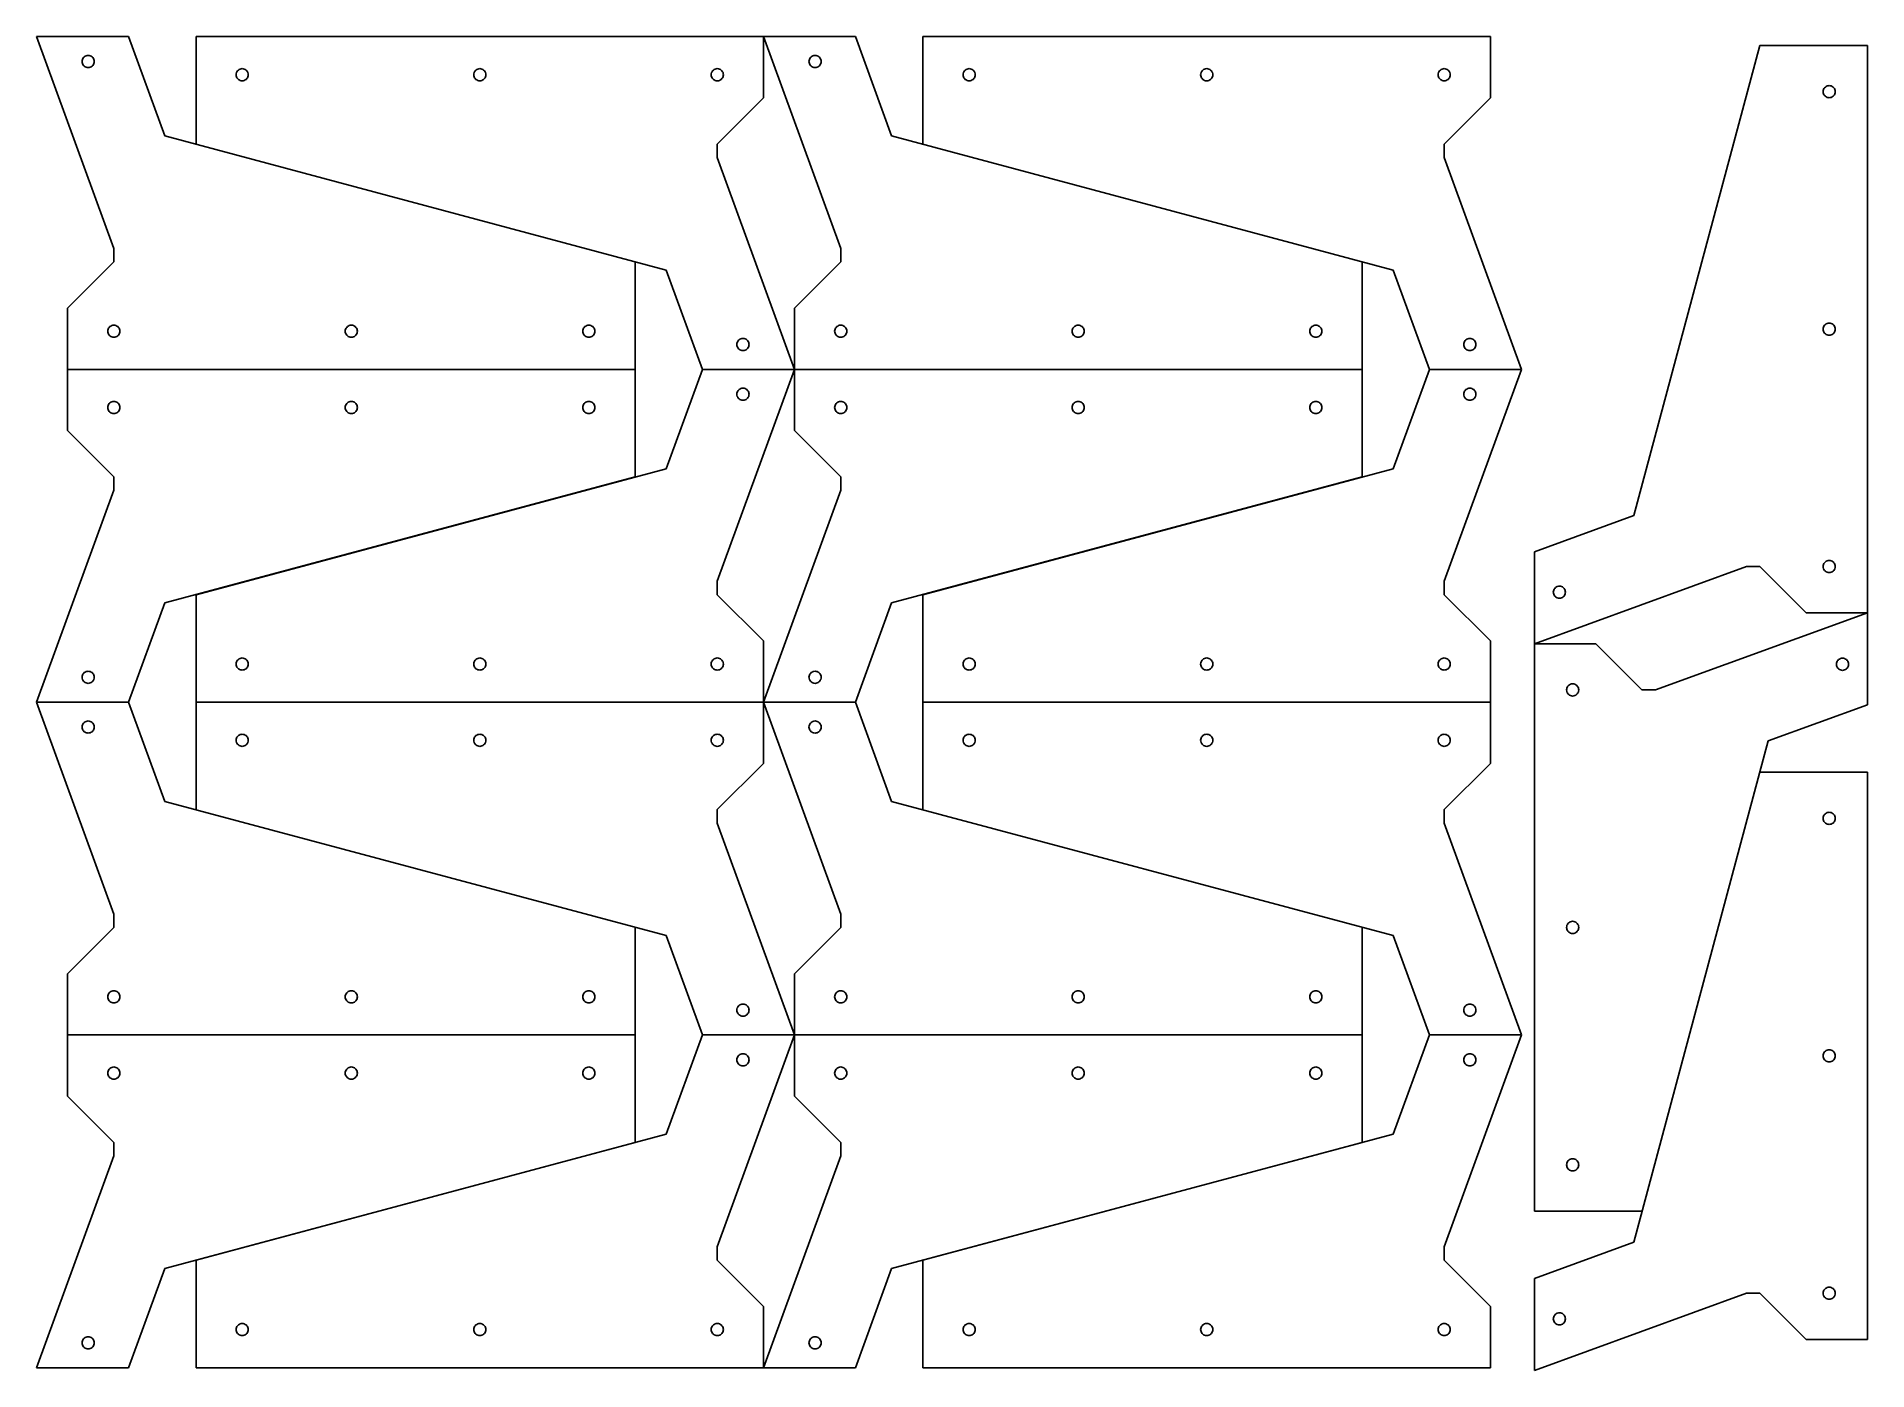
# Model space of a CAD drawing. Extents: x 0 to 792, y -1 to 576.
import ezdxf

# ---------------------------------------------------------------- set-up
doc = ezdxf.new("R2010")
doc.units = 0
doc.layers.add('LAYER_1', color=7, linetype='CONTINUOUS')

msp = doc.modelspace()

# ---------------------------------------------------------------- linework, layer by layer
at = {"layer": 'LAYER_1', "color": 7}
for p, q in [((0.13, 576.14), (39.91, 576.14)), ((33.51, 484.43), (0.13, 576.14)), ((55.56, 533.16), (39.91, 576.14)), ((354.36, 576.14), (69.08, 576.14)), ((69.08, 576.14), (69.08, 529.64)), ((314.58, 576.14), (314.58, 549.64)), ((347.96, 484.43), (314.58, 576.14)), ((370, 533.16), (354.36, 576.14)), ((629.03, 576.14), (383.53, 576.14)), ((383.53, 576.14), (383.53, 529.64)), ((629.03, 576.14), (629.03, 549.64)), ((745.57, 572.31), (691.05, 368.86)), ((792.07, 572.31), (745.57, 572.31)), ((792.07, 572.31), (792.07, 287.03)), ((22.41, 562.75), (22.41, 562.75)), ((336.86, 562.75), (336.86, 562.75)), ((89.08, 562.27), (89.08, 562.27)), ((191.83, 562.27), (191.83, 562.27)), ((294.58, 562.27), (294.58, 562.27)), ((403.53, 562.27), (403.53, 562.27)), ((506.28, 562.27), (506.28, 562.27)), ((609.03, 562.27), (609.03, 562.27)), ((314.58, 549.64), (294.58, 529.64)), ((629.03, 549.64), (609.03, 529.64)), ((778.19, 552.31), (778.19, 552.31)), ((272.53, 475.13), (55.56, 533.16)), ((586.98, 475.13), (370, 533.16)), ((294.58, 529.64), (294.58, 523.85)), ((294.58, 523.85), (327.96, 432.14)), ((609.03, 529.64), (609.03, 523.85)), ((609.03, 523.85), (642.41, 432.14)), ((33.51, 478.64), (33.51, 484.43)), ((347.96, 478.64), (347.96, 484.43)), ((13.51, 458.64), (33.51, 478.64)), ((259.01, 478.64), (259.01, 385.64)), ((327.96, 458.64), (347.96, 478.64)), ((573.46, 478.64), (573.46, 385.64)), ((272.53, 475.13), (288.18, 432.14)), ((586.98, 475.13), (602.63, 432.14)), ((13.51, 458.64), (13.51, 405.64)), ((327.96, 458.64), (327.96, 405.64)), ((33.51, 446.02), (33.51, 446.02)), ((136.26, 446.02), (136.26, 446.02)), ((239.01, 446.02), (239.01, 446.02)), ((305.68, 445.53), (305.68, 445.53)), ((347.96, 446.02), (347.96, 446.02)), ((450.71, 446.02), (450.71, 446.02)), ((553.46, 446.02), (553.46, 446.02)), ((620.13, 445.53), (620.13, 445.53)), ((778.19, 449.56), (778.19, 449.56)), ((13.51, 432.14), (259.01, 432.14)), ((272.53, 389.16), (288.18, 432.14)), ((573.46, 432.14), (288.18, 432.14)), ((294.58, 340.43), (327.96, 432.14)), ((586.98, 389.16), (602.63, 432.14)), ((642.41, 432.14), (602.63, 432.14)), ((609.03, 340.43), (642.41, 432.14)), ((33.51, 418.27), (33.51, 418.27)), ((136.26, 418.27), (136.26, 418.27)), ((239.01, 418.27), (239.01, 418.27)), ((305.68, 418.75), (305.68, 418.75)), ((347.96, 418.27), (347.96, 418.27)), ((450.71, 418.27), (450.71, 418.27)), ((553.46, 418.27), (553.46, 418.27)), ((620.13, 418.75), (620.13, 418.75)), ((13.51, 405.64), (33.51, 385.64)), ((327.96, 405.64), (347.96, 385.64)), ((69.08, 334.64), (272.53, 389.16)), ((383.53, 334.64), (586.98, 389.16)), ((33.51, 385.64), (33.51, 379.85)), ((259.01, 385.64), (55.56, 331.13)), ((347.96, 385.64), (347.96, 379.85)), ((573.46, 385.64), (370, 331.13)), ((33.51, 379.85), (0.13, 288.14)), ((347.96, 379.85), (314.58, 288.14)), ((691.05, 368.86), (648.07, 353.21)), ((648.07, 353.21), (648.07, 67.93)), ((739.78, 346.81), (648.07, 313.43)), ((745.57, 346.81), (739.78, 346.81)), ((765.57, 326.81), (745.57, 346.81)), ((778.19, 346.81), (778.19, 346.81)), ((69.08, 334.64), (69.08, 241.64)), ((294.58, 334.64), (294.58, 340.43)), ((314.58, 314.64), (294.58, 334.64)), ((383.53, 334.64), (383.53, 241.64)), ((609.03, 334.64), (609.03, 340.43)), ((629.03, 314.64), (609.03, 334.64)), ((661.46, 335.71), (661.46, 335.71)), ((55.56, 331.13), (39.91, 288.14)), ((370, 331.13), (354.36, 288.14)), ((700.36, 293.43), (792.07, 326.81)), ((792.07, 326.81), (765.57, 326.81)), ((314.58, 314.64), (314.58, 261.64)), ((629.03, 314.64), (629.03, 261.64)), ((648.07, 313.43), (674.57, 313.43)), ((674.57, 313.43), (694.57, 293.43)), ((22.41, 301.53), (22.41, 301.53)), ((89.08, 302.02), (89.08, 302.02)), ((191.83, 302.02), (191.83, 302.02)), ((294.58, 302.02), (294.58, 302.02)), ((336.86, 301.53), (336.86, 301.53)), ((403.53, 302.02), (403.53, 302.02)), ((506.28, 302.02), (506.28, 302.02)), ((609.03, 302.02), (609.03, 302.02)), ((778.68, 304.53), (778.68, 304.53)), ((661.94, 293.43), (661.94, 293.43)), ((694.57, 293.43), (700.36, 293.43)), ((0.13, 288.14), (39.91, 288.14)), ((33.51, 196.43), (0.13, 288.14)), ((55.56, 245.16), (39.91, 288.14)), ((354.36, 288.14), (69.08, 288.14)), ((347.96, 196.43), (314.58, 288.14)), ((370, 245.16), (354.36, 288.14)), ((629.03, 288.14), (383.53, 288.14)), ((749.09, 271.39), (792.07, 287.03)), ((22.41, 274.75), (22.41, 274.75)), ((89.08, 274.27), (89.08, 274.27)), ((191.83, 274.27), (191.83, 274.27)), ((294.58, 274.27), (294.58, 274.27)), ((336.86, 274.75), (336.86, 274.75)), ((403.53, 274.27), (403.53, 274.27)), ((506.28, 274.27), (506.28, 274.27)), ((609.03, 274.27), (609.03, 274.27)), ((749.09, 271.39), (691.05, 54.41)), ((314.58, 261.64), (294.58, 241.64)), ((629.03, 261.64), (609.03, 241.64)), ((792.07, 257.86), (745.57, 257.86)), ((792.07, 12.36), (792.07, 257.86)), ((272.53, 187.13), (55.56, 245.16)), ((294.58, 241.64), (294.58, 235.85)), ((586.98, 187.13), (370, 245.16)), ((609.03, 241.64), (609.03, 235.85)), ((778.19, 237.86), (778.19, 237.86)), ((294.58, 235.85), (327.96, 144.14)), ((609.03, 235.85), (642.41, 144.14)), ((13.51, 170.64), (33.51, 190.64)), ((33.51, 190.64), (33.51, 196.43)), ((259.01, 190.64), (259.01, 97.64)), ((327.96, 170.64), (347.96, 190.64)), ((347.96, 190.64), (347.96, 196.43)), ((573.46, 190.64), (573.46, 97.64)), ((661.94, 190.68), (661.94, 190.68)), ((272.53, 187.13), (288.18, 144.14)), ((586.98, 187.13), (602.63, 144.14)), ((13.51, 170.64), (13.51, 117.64)), ((327.96, 170.64), (327.96, 117.64)), ((33.51, 158.02), (33.51, 158.02)), ((136.26, 158.02), (136.26, 158.02)), ((239.01, 158.02), (239.01, 158.02)), ((305.68, 157.53), (305.68, 157.53)), ((347.96, 158.02), (347.96, 158.02)), ((450.71, 158.02), (450.71, 158.02)), ((553.46, 158.02), (553.46, 158.02)), ((620.13, 157.53), (620.13, 157.53)), ((13.51, 144.14), (259.01, 144.14)), ((272.53, 101.16), (288.18, 144.14)), ((573.46, 144.14), (288.18, 144.14)), ((294.58, 52.43), (327.96, 144.14)), ((586.98, 101.16), (602.63, 144.14)), ((642.41, 144.14), (602.63, 144.14)), ((609.03, 52.43), (642.41, 144.14)), ((778.19, 135.11), (778.19, 135.11)), ((33.51, 130.27), (33.51, 130.27)), ((136.26, 130.27), (136.26, 130.27)), ((239.01, 130.27), (239.01, 130.27)), ((305.68, 130.75), (305.68, 130.75)), ((347.96, 130.27), (347.96, 130.27)), ((450.71, 130.27), (450.71, 130.27)), ((553.46, 130.27), (553.46, 130.27)), ((620.13, 130.75), (620.13, 130.75)), ((13.51, 117.64), (33.51, 97.64)), ((327.96, 117.64), (347.96, 97.64)), ((33.51, 97.64), (33.51, 91.85)), ((259.01, 97.64), (55.56, 43.13)), ((69.08, 46.64), (272.53, 101.16)), ((347.96, 97.64), (347.96, 91.85)), ((573.46, 97.64), (370, 43.13)), ((383.53, 46.64), (586.98, 101.16)), ((33.51, 91.85), (0.13, 0.14)), ((347.96, 91.85), (314.58, 0.14)), ((661.94, 87.93), (661.94, 87.93)), ((648.07, 67.93), (694.57, 67.93)), ((294.58, 46.64), (294.58, 52.43)), ((609.03, 46.64), (609.03, 52.43)), ((691.05, 54.41), (648.07, 38.76)), ((55.56, 43.13), (39.91, 0.14)), ((69.08, 0.14), (69.08, 46.64)), ((314.58, 26.64), (294.58, 46.64)), ((370, 43.13), (354.36, 0.14)), ((383.53, 0.14), (383.53, 46.64)), ((629.03, 26.64), (609.03, 46.64)), ((648.07, -1.02), (648.07, 38.76)), ((739.78, 32.36), (648.07, -1.02)), ((745.57, 32.36), (739.78, 32.36)), ((765.57, 12.36), (745.57, 32.36)), ((778.19, 32.36), (778.19, 32.36)), ((314.58, 0.14), (314.58, 26.64)), ((629.03, 0.14), (629.03, 26.64)), ((661.46, 21.26), (661.46, 21.26)), ((22.41, 13.53), (22.41, 13.53)), ((89.08, 14.02), (89.08, 14.02)), ((191.83, 14.02), (191.83, 14.02)), ((294.58, 14.02), (294.58, 14.02)), ((336.86, 13.53), (336.86, 13.53)), ((403.53, 14.02), (403.53, 14.02)), ((506.28, 14.02), (506.28, 14.02)), ((609.03, 14.02), (609.03, 14.02)), ((792.07, 12.36), (765.57, 12.36)), ((0.13, 0.14), (39.91, 0.14)), ((354.36, 0.14), (69.08, 0.14)), ((629.03, 0.14), (383.53, 0.14))]:
    msp.add_line(p, q, dxfattribs=at)
for points, knots in [([(22.41, 562.75), (22.72, 562.78), (23.33, 562.84), (24.13, 563.33), (24.73, 564.03), (25.05, 564.91), (25.05, 565.84), (24.73, 566.72), (24.13, 567.43), (23.33, 567.89), (22.41, 568.05), (21.5, 567.89), (20.69, 567.43), (20.09, 566.72), (19.77, 565.84), (19.77, 564.91), (20.09, 564.03), (20.69, 563.33), (21.5, 562.84), (22.11, 562.78), (22.41, 562.75)], [0, 0, 0, 0, 0.91603, 1.818951, 2.734983, 3.651012, 4.553933, 5.469964, 6.385995, 7.288917, 8.204946, 9.120977, 10.023899, 10.939929, 11.85596, 12.758881, 13.674911, 14.590942, 15.493863, 16.409894, 16.409894, 16.409894, 16.409894]), ([(336.86, 562.75), (337.17, 562.78), (337.77, 562.84), (338.58, 563.33), (339.18, 564.03), (339.5, 564.91), (339.5, 565.84), (339.18, 566.72), (338.58, 567.43), (337.77, 567.89), (336.86, 568.05), (335.94, 567.89), (335.14, 567.43), (334.54, 566.72), (334.22, 565.84), (334.22, 564.91), (334.54, 564.03), (335.14, 563.33), (335.94, 562.84), (336.55, 562.78), (336.86, 562.75)], [0, 0, 0, 0, 0.916031, 1.818951, 2.734983, 3.651013, 4.553934, 5.469965, 6.385996, 7.288917, 8.204947, 9.120978, 10.0239, 10.93993, 11.855961, 12.758882, 13.674912, 14.590943, 15.493864, 16.409895, 16.409895, 16.409895, 16.409895]), ([(89.08, 562.27), (88.77, 562.23), (88.16, 562.17), (87.36, 561.69), (86.76, 560.98), (86.44, 560.11), (86.44, 559.18), (86.76, 558.3), (87.36, 557.59), (88.16, 557.12), (89.08, 556.96), (90, 557.12), (90.8, 557.59), (91.4, 558.3), (91.72, 559.18), (91.72, 560.11), (91.4, 560.98), (90.8, 561.69), (90, 562.17), (89.39, 562.23), (89.08, 562.27)], [0, 0, 0, 0, 0.916031, 1.818953, 2.734984, 3.651013, 4.553934, 5.469967, 6.385996, 7.288918, 8.204949, 9.120979, 10.0239, 10.939931, 11.855962, 12.758883, 13.674912, 14.590944, 15.493865, 16.409895, 16.409895, 16.409895, 16.409895]), ([(191.83, 562.27), (191.52, 562.23), (190.91, 562.17), (190.11, 561.69), (189.51, 560.98), (189.19, 560.11), (189.19, 559.18), (189.51, 558.3), (190.11, 557.59), (190.91, 557.12), (191.83, 556.96), (192.75, 557.12), (193.55, 557.59), (194.15, 558.3), (194.47, 559.18), (194.47, 560.11), (194.15, 560.98), (193.55, 561.69), (192.75, 562.17), (192.14, 562.23), (191.83, 562.27)], [0, 0, 0, 0, 0.916031, 1.818952, 2.734983, 3.651013, 4.553934, 5.469966, 6.385996, 7.288917, 8.204948, 9.120979, 10.0239, 10.93993, 11.855962, 12.758883, 13.674913, 14.590944, 15.493865, 16.409896, 16.409896, 16.409896, 16.409896]), ([(294.58, 562.27), (294.27, 562.23), (293.66, 562.17), (292.86, 561.69), (292.26, 560.98), (291.94, 560.11), (291.94, 559.18), (292.26, 558.3), (292.86, 557.59), (293.66, 557.12), (294.58, 556.96), (295.5, 557.12), (296.3, 557.59), (296.9, 558.3), (297.22, 559.18), (297.22, 560.11), (296.9, 560.98), (296.3, 561.69), (295.5, 562.17), (294.89, 562.23), (294.58, 562.27)], [0, 0, 0, 0, 0.91603, 1.818951, 2.734981, 3.65101, 4.553931, 5.469964, 6.385992, 7.288913, 8.204943, 9.120975, 10.023897, 10.939926, 11.855958, 12.758879, 13.674909, 14.590939, 15.49386, 16.409892, 16.409892, 16.409892, 16.409892]), ([(403.53, 562.27), (403.22, 562.23), (402.61, 562.17), (401.8, 561.69), (401.21, 560.98), (400.89, 560.11), (400.89, 559.18), (401.21, 558.3), (401.8, 557.59), (402.61, 557.12), (403.53, 556.96), (404.44, 557.12), (405.25, 557.59), (405.85, 558.3), (406.16, 559.18), (406.16, 560.11), (405.85, 560.98), (405.25, 561.69), (404.44, 562.17), (403.83, 562.23), (403.53, 562.27)], [0, 0, 0, 0, 0.916031, 1.818953, 2.734983, 3.651013, 4.553934, 5.469966, 6.385996, 7.288917, 8.204948, 9.120978, 10.023899, 10.93993, 11.855961, 12.758882, 13.674911, 14.590943, 15.493864, 16.409894, 16.409894, 16.409894, 16.409894]), ([(506.28, 562.27), (505.97, 562.23), (505.36, 562.17), (504.55, 561.69), (503.96, 560.98), (503.64, 560.11), (503.64, 559.18), (503.96, 558.3), (504.55, 557.59), (505.36, 557.12), (506.28, 556.96), (507.19, 557.12), (508, 557.59), (508.6, 558.3), (508.91, 559.18), (508.91, 560.11), (508.6, 560.98), (508, 561.69), (507.19, 562.17), (506.58, 562.23), (506.28, 562.27)], [0, 0, 0, 0, 0.916031, 1.818952, 2.734983, 3.651013, 4.553934, 5.469966, 6.385996, 7.288917, 8.204948, 9.120979, 10.0239, 10.93993, 11.855962, 12.758883, 13.674913, 14.590944, 15.493865, 16.409896, 16.409896, 16.409896, 16.409896]), ([(609.03, 562.27), (608.72, 562.23), (608.11, 562.17), (607.3, 561.69), (606.71, 560.98), (606.39, 560.11), (606.39, 559.18), (606.71, 558.3), (607.3, 557.59), (608.11, 557.12), (609.03, 556.96), (609.94, 557.12), (610.75, 557.59), (611.35, 558.3), (611.66, 559.18), (611.66, 560.11), (611.35, 560.98), (610.75, 561.69), (609.94, 562.17), (609.33, 562.23), (609.03, 562.27)], [0, 0, 0, 0, 0.91603, 1.818951, 2.734981, 3.65101, 4.553931, 5.469964, 6.385992, 7.288913, 8.204943, 9.120975, 10.023897, 10.939926, 11.855958, 12.758879, 13.674909, 14.590939, 15.49386, 16.409892, 16.409892, 16.409892, 16.409892]), ([(778.19, 552.31), (778.16, 552.62), (778.1, 553.23), (777.62, 554.03), (776.91, 554.63), (776.03, 554.95), (775.1, 554.95), (774.23, 554.63), (773.52, 554.03), (773.05, 553.23), (772.89, 552.31), (773.05, 551.39), (773.52, 550.59), (774.23, 549.99), (775.1, 549.67), (776.03, 549.67), (776.91, 549.99), (777.62, 550.59), (778.1, 551.39), (778.16, 552), (778.19, 552.31)], [0, 0, 0, 0, 0.916031, 1.818952, 2.734983, 3.651014, 4.553934, 5.469966, 6.385996, 7.288918, 8.204949, 9.12098, 10.0239, 10.939931, 11.855963, 12.758883, 13.674913, 14.590944, 15.493864, 16.409895, 16.409895, 16.409895, 16.409895]), ([(778.19, 449.56), (778.16, 449.87), (778.1, 450.48), (777.62, 451.28), (776.91, 451.88), (776.03, 452.2), (775.1, 452.2), (774.23, 451.88), (773.52, 451.28), (773.05, 450.48), (772.89, 449.56), (773.05, 448.64), (773.52, 447.84), (774.23, 447.24), (775.1, 446.92), (776.03, 446.92), (776.91, 447.24), (777.62, 447.84), (778.1, 448.64), (778.16, 449.25), (778.19, 449.56)], [0, 0, 0, 0, 0.91603, 1.818951, 2.734983, 3.651013, 4.553933, 5.469966, 6.385996, 7.288918, 8.204948, 9.120979, 10.023901, 10.939931, 11.855963, 12.758883, 13.674914, 14.590944, 15.493866, 16.409897, 16.409897, 16.409897, 16.409897]), ([(33.51, 446.02), (33.82, 446.05), (34.43, 446.11), (35.23, 446.59), (35.83, 447.3), (36.15, 448.18), (36.15, 449.11), (35.83, 449.98), (35.23, 450.69), (34.43, 451.16), (33.51, 451.32), (32.6, 451.16), (31.79, 450.69), (31.19, 449.98), (30.87, 449.11), (30.87, 448.18), (31.19, 447.3), (31.79, 446.59), (32.6, 446.11), (33.21, 446.05), (33.51, 446.02)], [0, 0, 0, 0, 0.916031, 1.81895, 2.734981, 3.651012, 4.553933, 5.469964, 6.385994, 7.288914, 8.204945, 9.120977, 10.023898, 10.939927, 11.855959, 12.75888, 13.674911, 14.590941, 15.493861, 16.409893, 16.409893, 16.409893, 16.409893]), ([(136.26, 446.02), (136.57, 446.05), (137.18, 446.11), (137.98, 446.59), (138.58, 447.3), (138.9, 448.18), (138.9, 449.11), (138.58, 449.98), (137.98, 450.69), (137.18, 451.16), (136.26, 451.32), (135.35, 451.16), (134.54, 450.69), (133.94, 449.98), (133.62, 449.11), (133.62, 448.18), (133.94, 447.3), (134.54, 446.59), (135.35, 446.11), (135.96, 446.05), (136.26, 446.02)], [0, 0, 0, 0, 0.91603, 1.81895, 2.734982, 3.651013, 4.553934, 5.469965, 6.385997, 7.288917, 8.204947, 9.120978, 10.023901, 10.93993, 11.855962, 12.758883, 13.674914, 14.590944, 15.493866, 16.409897, 16.409897, 16.409897, 16.409897]), ([(239.01, 446.02), (239.32, 446.05), (239.93, 446.11), (240.73, 446.59), (241.33, 447.3), (241.65, 448.18), (241.65, 449.11), (241.33, 449.98), (240.73, 450.69), (239.93, 451.16), (239.01, 451.32), (238.1, 451.16), (237.29, 450.69), (236.69, 449.98), (236.37, 449.11), (236.37, 448.18), (236.69, 447.3), (237.29, 446.59), (238.1, 446.11), (238.71, 446.05), (239.01, 446.02)], [0, 0, 0, 0, 0.916031, 1.818952, 2.734983, 3.651013, 4.553934, 5.469966, 6.385996, 7.288917, 8.204949, 9.12098, 10.0239, 10.939931, 11.855962, 12.758883, 13.674913, 14.590945, 15.493865, 16.409896, 16.409896, 16.409896, 16.409896]), ([(305.68, 445.53), (305.37, 445.5), (304.76, 445.44), (303.96, 444.96), (303.36, 444.25), (303.04, 443.37), (303.04, 442.44), (303.36, 441.57), (303.96, 440.85), (304.76, 440.39), (305.68, 440.23), (306.6, 440.39), (307.4, 440.85), (308, 441.57), (308.32, 442.44), (308.32, 443.37), (308, 444.25), (307.4, 444.96), (306.6, 445.44), (305.99, 445.5), (305.68, 445.53)], [0, 0, 0, 0, 0.91603, 1.818952, 2.734982, 3.651013, 4.553934, 5.469965, 6.385995, 7.288917, 8.204947, 9.120978, 10.023899, 10.939929, 11.855961, 12.758881, 13.674912, 14.590942, 15.493864, 16.409895, 16.409895, 16.409895, 16.409895]), ([(347.96, 446.02), (348.27, 446.05), (348.87, 446.11), (349.68, 446.59), (350.28, 447.3), (350.6, 448.18), (350.6, 449.11), (350.28, 449.98), (349.68, 450.69), (348.87, 451.16), (347.96, 451.32), (347.04, 451.16), (346.24, 450.69), (345.64, 449.98), (345.32, 449.11), (345.32, 448.18), (345.64, 447.3), (346.24, 446.59), (347.04, 446.11), (347.65, 446.05), (347.96, 446.02)], [0, 0, 0, 0, 0.91603, 1.81895, 2.73498, 3.651011, 4.553932, 5.469963, 6.385993, 7.288913, 8.204944, 9.120976, 10.023897, 10.939927, 11.855958, 12.758879, 13.67491, 14.59094, 15.493861, 16.409893, 16.409893, 16.409893, 16.409893]), ([(450.71, 446.02), (451.02, 446.05), (451.62, 446.11), (452.43, 446.59), (453.03, 447.3), (453.35, 448.18), (453.35, 449.11), (453.03, 449.98), (452.43, 450.69), (451.62, 451.16), (450.71, 451.32), (449.79, 451.16), (448.99, 450.69), (448.39, 449.98), (448.07, 449.11), (448.07, 448.18), (448.39, 447.3), (448.99, 446.59), (449.79, 446.11), (450.4, 446.05), (450.71, 446.02)], [0, 0, 0, 0, 0.91603, 1.818951, 2.734982, 3.651013, 4.553934, 5.469965, 6.385996, 7.288918, 8.204948, 9.120979, 10.023901, 10.939931, 11.855962, 12.758883, 13.674914, 14.590944, 15.493865, 16.409896, 16.409896, 16.409896, 16.409896]), ([(553.46, 446.02), (553.77, 446.05), (554.37, 446.11), (555.18, 446.59), (555.78, 447.3), (556.1, 448.18), (556.1, 449.11), (555.78, 449.98), (555.18, 450.69), (554.37, 451.16), (553.46, 451.32), (552.54, 451.16), (551.74, 450.69), (551.14, 449.98), (550.82, 449.11), (550.82, 448.18), (551.14, 447.3), (551.74, 446.59), (552.54, 446.11), (553.15, 446.05), (553.46, 446.02)], [0, 0, 0, 0, 0.916031, 1.818952, 2.734983, 3.651013, 4.553934, 5.469966, 6.385996, 7.288917, 8.204949, 9.120979, 10.0239, 10.939931, 11.855962, 12.758883, 13.674912, 14.590944, 15.493865, 16.409895, 16.409895, 16.409895, 16.409895]), ([(620.13, 445.53), (619.82, 445.5), (619.21, 445.44), (618.4, 444.96), (617.81, 444.25), (617.49, 443.37), (617.49, 442.44), (617.81, 441.57), (618.4, 440.85), (619.21, 440.39), (620.13, 440.23), (621.04, 440.39), (621.85, 440.85), (622.45, 441.57), (622.76, 442.44), (622.76, 443.37), (622.45, 444.25), (621.85, 444.96), (621.04, 445.44), (620.43, 445.5), (620.13, 445.53)], [0, 0, 0, 0, 0.91603, 1.818952, 2.734982, 3.651013, 4.553934, 5.469965, 6.385995, 7.288917, 8.204947, 9.120978, 10.023899, 10.939929, 11.855961, 12.758881, 13.674912, 14.590942, 15.493864, 16.409895, 16.409895, 16.409895, 16.409895]), ([(305.68, 418.75), (305.37, 418.78), (304.76, 418.84), (303.96, 419.33), (303.36, 420.03), (303.04, 420.91), (303.04, 421.84), (303.36, 422.72), (303.96, 423.43), (304.76, 423.89), (305.68, 424.05), (306.6, 423.89), (307.4, 423.43), (308, 422.72), (308.32, 421.84), (308.32, 420.91), (308, 420.03), (307.4, 419.33), (306.6, 418.84), (305.99, 418.78), (305.68, 418.75)], [0, 0, 0, 0, 0.91603, 1.818951, 2.734983, 3.651012, 4.553933, 5.469964, 6.385996, 7.288917, 8.204947, 9.120978, 10.023899, 10.93993, 11.855961, 12.758882, 13.674912, 14.590943, 15.493864, 16.409895, 16.409895, 16.409895, 16.409895]), ([(620.13, 418.75), (619.82, 418.78), (619.21, 418.84), (618.4, 419.33), (617.81, 420.03), (617.49, 420.91), (617.49, 421.84), (617.81, 422.72), (618.4, 423.43), (619.21, 423.89), (620.13, 424.05), (621.04, 423.89), (621.85, 423.43), (622.45, 422.72), (622.76, 421.84), (622.76, 420.91), (622.45, 420.03), (621.85, 419.33), (621.04, 418.84), (620.43, 418.78), (620.13, 418.75)], [0, 0, 0, 0, 0.91603, 1.818951, 2.734983, 3.651012, 4.553933, 5.469964, 6.385996, 7.288917, 8.204947, 9.120978, 10.023899, 10.93993, 11.855961, 12.758882, 13.674912, 14.590943, 15.493864, 16.409895, 16.409895, 16.409895, 16.409895]), ([(33.51, 418.27), (33.82, 418.23), (34.43, 418.17), (35.23, 417.69), (35.83, 416.98), (36.15, 416.11), (36.15, 415.18), (35.83, 414.3), (35.23, 413.59), (34.43, 413.12), (33.51, 412.96), (32.6, 413.12), (31.79, 413.59), (31.19, 414.3), (30.87, 415.18), (30.87, 416.11), (31.19, 416.98), (31.79, 417.69), (32.6, 418.17), (33.21, 418.23), (33.51, 418.27)], [0, 0, 0, 0, 0.916031, 1.81895, 2.734981, 3.651011, 4.553932, 5.469964, 6.385993, 7.288913, 8.204944, 9.120976, 10.023897, 10.939927, 11.855959, 12.75888, 13.674909, 14.590941, 15.493861, 16.409893, 16.409893, 16.409893, 16.409893]), ([(136.26, 418.27), (136.57, 418.23), (137.18, 418.17), (137.98, 417.69), (138.58, 416.98), (138.9, 416.11), (138.9, 415.18), (138.58, 414.3), (137.98, 413.59), (137.18, 413.12), (136.26, 412.96), (135.35, 413.12), (134.54, 413.59), (133.94, 414.3), (133.62, 415.18), (133.62, 416.11), (133.94, 416.98), (134.54, 417.69), (135.35, 418.17), (135.96, 418.23), (136.26, 418.27)], [0, 0, 0, 0, 0.916031, 1.818951, 2.734983, 3.651013, 4.553934, 5.469965, 6.385996, 7.288917, 8.204948, 9.120979, 10.023901, 10.939931, 11.855962, 12.758883, 13.674913, 14.590944, 15.493865, 16.409896, 16.409896, 16.409896, 16.409896]), ([(239.01, 418.27), (239.32, 418.23), (239.93, 418.17), (240.73, 417.69), (241.33, 416.98), (241.65, 416.11), (241.65, 415.18), (241.33, 414.3), (240.73, 413.59), (239.93, 413.12), (239.01, 412.96), (238.1, 413.12), (237.29, 413.59), (236.69, 414.3), (236.37, 415.18), (236.37, 416.11), (236.69, 416.98), (237.29, 417.69), (238.1, 418.17), (238.71, 418.23), (239.01, 418.27)], [0, 0, 0, 0, 0.91603, 1.818952, 2.734983, 3.651013, 4.553934, 5.469966, 6.385995, 7.288917, 8.204947, 9.120979, 10.023899, 10.93993, 11.855961, 12.758882, 13.674911, 14.590944, 15.493864, 16.409895, 16.409895, 16.409895, 16.409895]), ([(347.96, 418.27), (348.27, 418.23), (348.87, 418.17), (349.68, 417.69), (350.28, 416.98), (350.6, 416.11), (350.6, 415.18), (350.28, 414.3), (349.68, 413.59), (348.87, 413.12), (347.96, 412.96), (347.04, 413.12), (346.24, 413.59), (345.64, 414.3), (345.32, 415.18), (345.32, 416.11), (345.64, 416.98), (346.24, 417.69), (347.04, 418.17), (347.65, 418.23), (347.96, 418.27)], [0, 0, 0, 0, 0.91603, 1.81895, 2.734981, 3.651011, 4.553932, 5.469963, 6.385992, 7.288913, 8.204943, 9.120975, 10.023897, 10.939926, 11.855958, 12.758879, 13.674908, 14.590939, 15.49386, 16.409892, 16.409892, 16.409892, 16.409892]), ([(450.71, 418.27), (451.02, 418.23), (451.62, 418.17), (452.43, 417.69), (453.03, 416.98), (453.35, 416.11), (453.35, 415.18), (453.03, 414.3), (452.43, 413.59), (451.62, 413.12), (450.71, 412.96), (449.79, 413.12), (448.99, 413.59), (448.39, 414.3), (448.07, 415.18), (448.07, 416.11), (448.39, 416.98), (448.99, 417.69), (449.79, 418.17), (450.4, 418.23), (450.71, 418.27)], [0, 0, 0, 0, 0.91603, 1.818951, 2.734983, 3.651013, 4.553934, 5.469965, 6.385996, 7.288918, 8.204948, 9.120979, 10.0239, 10.93993, 11.855962, 12.758883, 13.674912, 14.590944, 15.493865, 16.409896, 16.409896, 16.409896, 16.409896]), ([(553.46, 418.27), (553.77, 418.23), (554.37, 418.17), (555.18, 417.69), (555.78, 416.98), (556.1, 416.11), (556.1, 415.18), (555.78, 414.3), (555.18, 413.59), (554.37, 413.12), (553.46, 412.96), (552.54, 413.12), (551.74, 413.59), (551.14, 414.3), (550.82, 415.18), (550.82, 416.11), (551.14, 416.98), (551.74, 417.69), (552.54, 418.17), (553.15, 418.23), (553.46, 418.27)], [0, 0, 0, 0, 0.916031, 1.818952, 2.734984, 3.651013, 4.553934, 5.469966, 6.385996, 7.288917, 8.204948, 9.120978, 10.0239, 10.939931, 11.855961, 12.758882, 13.674911, 14.590944, 15.493865, 16.409895, 16.409895, 16.409895, 16.409895]), ([(778.19, 346.81), (778.16, 347.12), (778.1, 347.73), (777.62, 348.53), (776.91, 349.13), (776.03, 349.45), (775.1, 349.45), (774.23, 349.13), (773.52, 348.53), (773.05, 347.73), (772.89, 346.81), (773.05, 345.89), (773.52, 345.09), (774.23, 344.49), (775.1, 344.17), (776.03, 344.17), (776.91, 344.49), (777.62, 345.09), (778.1, 345.89), (778.16, 346.5), (778.19, 346.81)], [0, 0, 0, 0, 0.91603, 1.81895, 2.73498, 3.651011, 4.553931, 5.469963, 6.385993, 7.288914, 8.204944, 9.120977, 10.023897, 10.939927, 11.855959, 12.758879, 13.67491, 14.59094, 15.49386, 16.409893, 16.409893, 16.409893, 16.409893]), ([(661.46, 335.71), (661.43, 336.02), (661.37, 336.63), (660.88, 337.43), (660.18, 338.03), (659.3, 338.35), (658.37, 338.35), (657.5, 338.03), (656.78, 337.43), (656.32, 336.63), (656.16, 335.71), (656.32, 334.79), (656.78, 333.99), (657.5, 333.39), (658.37, 333.07), (659.3, 333.07), (660.18, 333.39), (660.88, 333.99), (661.37, 334.79), (661.43, 335.4), (661.46, 335.71)], [0, 0, 0, 0, 0.916031, 1.818951, 2.734983, 3.651013, 4.553934, 5.469964, 6.385995, 7.288916, 8.204947, 9.120978, 10.023899, 10.93993, 11.85596, 12.758881, 13.674912, 14.590942, 15.493864, 16.409895, 16.409895, 16.409895, 16.409895]), ([(22.41, 301.53), (22.72, 301.5), (23.33, 301.44), (24.13, 300.96), (24.73, 300.25), (25.05, 299.37), (25.05, 298.44), (24.73, 297.57), (24.13, 296.85), (23.33, 296.39), (22.41, 296.23), (21.5, 296.39), (20.69, 296.85), (20.09, 297.57), (19.77, 298.44), (19.77, 299.37), (20.09, 300.25), (20.69, 300.96), (21.5, 301.44), (22.11, 301.5), (22.41, 301.53)], [0, 0, 0, 0, 0.91603, 1.818952, 2.734982, 3.651012, 4.553934, 5.469965, 6.385996, 7.288917, 8.204947, 9.120978, 10.0239, 10.93993, 11.855961, 12.758882, 13.674912, 14.590942, 15.493864, 16.409895, 16.409895, 16.409895, 16.409895]), ([(89.08, 302.02), (88.77, 302.05), (88.16, 302.11), (87.36, 302.59), (86.76, 303.3), (86.44, 304.18), (86.44, 305.11), (86.76, 305.98), (87.36, 306.69), (88.16, 307.16), (89.08, 307.32), (90, 307.16), (90.8, 306.69), (91.4, 305.98), (91.72, 305.11), (91.72, 304.18), (91.4, 303.3), (90.8, 302.59), (90, 302.11), (89.39, 302.05), (89.08, 302.02)], [0, 0, 0, 0, 0.916031, 1.818953, 2.734983, 3.651014, 4.553935, 5.469967, 6.385996, 7.288919, 8.20495, 9.12098, 10.0239, 10.939932, 11.855963, 12.758884, 13.674913, 14.590945, 15.493866, 16.409896, 16.409896, 16.409896, 16.409896]), ([(191.83, 302.02), (191.52, 302.05), (190.91, 302.11), (190.11, 302.59), (189.51, 303.3), (189.19, 304.18), (189.19, 305.11), (189.51, 305.98), (190.11, 306.69), (190.91, 307.16), (191.83, 307.32), (192.75, 307.16), (193.55, 306.69), (194.15, 305.98), (194.47, 305.11), (194.47, 304.18), (194.15, 303.3), (193.55, 302.59), (192.75, 302.11), (192.14, 302.05), (191.83, 302.02)], [0, 0, 0, 0, 0.916031, 1.818951, 2.734983, 3.651013, 4.553934, 5.469966, 6.385996, 7.288917, 8.204948, 9.120979, 10.023901, 10.939931, 11.855962, 12.758883, 13.674914, 14.590945, 15.493866, 16.409897, 16.409897, 16.409897, 16.409897]), ([(294.58, 302.02), (294.27, 302.05), (293.66, 302.11), (292.86, 302.59), (292.26, 303.3), (291.94, 304.18), (291.94, 305.11), (292.26, 305.98), (292.86, 306.69), (293.66, 307.16), (294.58, 307.32), (295.5, 307.16), (296.3, 306.69), (296.9, 305.98), (297.22, 305.11), (297.22, 304.18), (296.9, 303.3), (296.3, 302.59), (295.5, 302.11), (294.89, 302.05), (294.58, 302.02)], [0, 0, 0, 0, 0.91603, 1.81895, 2.73498, 3.651011, 4.553932, 5.469963, 6.385993, 7.288913, 8.204944, 9.120976, 10.023897, 10.939927, 11.855958, 12.758879, 13.67491, 14.59094, 15.493861, 16.409893, 16.409893, 16.409893, 16.409893]), ([(336.86, 301.53), (337.17, 301.5), (337.77, 301.44), (338.58, 300.96), (339.18, 300.25), (339.5, 299.37), (339.5, 298.44), (339.18, 297.57), (338.58, 296.85), (337.77, 296.39), (336.86, 296.23), (335.94, 296.39), (335.14, 296.85), (334.54, 297.57), (334.22, 298.44), (334.22, 299.37), (334.54, 300.25), (335.14, 300.96), (335.94, 301.44), (336.55, 301.5), (336.86, 301.53)], [0, 0, 0, 0, 0.916031, 1.818952, 2.734982, 3.651013, 4.553935, 5.469966, 6.385996, 7.288917, 8.204948, 9.120979, 10.0239, 10.939931, 11.855961, 12.758882, 13.674913, 14.590943, 15.493864, 16.409895, 16.409895, 16.409895, 16.409895]), ([(403.53, 302.02), (403.22, 302.05), (402.61, 302.11), (401.8, 302.59), (401.21, 303.3), (400.89, 304.18), (400.89, 305.11), (401.21, 305.98), (401.8, 306.69), (402.61, 307.16), (403.53, 307.32), (404.44, 307.16), (405.25, 306.69), (405.85, 305.98), (406.16, 305.11), (406.16, 304.18), (405.85, 303.3), (405.25, 302.59), (404.44, 302.11), (403.83, 302.05), (403.53, 302.02)], [0, 0, 0, 0, 0.916031, 1.818952, 2.734983, 3.651013, 4.553934, 5.469966, 6.385996, 7.288917, 8.204949, 9.120979, 10.023899, 10.939931, 11.855961, 12.758882, 13.674912, 14.590944, 15.493865, 16.409895, 16.409895, 16.409895, 16.409895]), ([(506.28, 302.02), (505.97, 302.05), (505.36, 302.11), (504.55, 302.59), (503.96, 303.3), (503.64, 304.18), (503.64, 305.11), (503.96, 305.98), (504.55, 306.69), (505.36, 307.16), (506.28, 307.32), (507.19, 307.16), (508, 306.69), (508.6, 305.98), (508.91, 305.11), (508.91, 304.18), (508.6, 303.3), (508, 302.59), (507.19, 302.11), (506.58, 302.05), (506.28, 302.02)], [0, 0, 0, 0, 0.916031, 1.818951, 2.734983, 3.651013, 4.553934, 5.469966, 6.385996, 7.288917, 8.204948, 9.120979, 10.023901, 10.939931, 11.855962, 12.758883, 13.674914, 14.590945, 15.493866, 16.409897, 16.409897, 16.409897, 16.409897]), ([(609.03, 302.02), (608.72, 302.05), (608.11, 302.11), (607.3, 302.59), (606.71, 303.3), (606.39, 304.18), (606.39, 305.11), (606.71, 305.98), (607.3, 306.69), (608.11, 307.16), (609.03, 307.32), (609.94, 307.16), (610.75, 306.69), (611.35, 305.98), (611.66, 305.11), (611.66, 304.18), (611.35, 303.3), (610.75, 302.59), (609.94, 302.11), (609.33, 302.05), (609.03, 302.02)], [0, 0, 0, 0, 0.91603, 1.81895, 2.73498, 3.651011, 4.553932, 5.469963, 6.385993, 7.288913, 8.204944, 9.120976, 10.023897, 10.939927, 11.855958, 12.758879, 13.67491, 14.59094, 15.493861, 16.409893, 16.409893, 16.409893, 16.409893]), ([(778.68, 304.53), (778.71, 304.22), (778.77, 303.61), (779.26, 302.81), (779.96, 302.21), (780.84, 301.89), (781.77, 301.89), (782.64, 302.21), (783.36, 302.81), (783.82, 303.61), (783.98, 304.53), (783.82, 305.45), (783.36, 306.25), (782.64, 306.85), (781.77, 307.17), (780.84, 307.17), (779.96, 306.85), (779.26, 306.25), (778.77, 305.45), (778.71, 304.84), (778.68, 304.53)], [0, 0, 0, 0, 0.91603, 1.81895, 2.734982, 3.651012, 4.553933, 5.469964, 6.385995, 7.288916, 8.204946, 9.120977, 10.023899, 10.939929, 11.85596, 12.758881, 13.674912, 14.590942, 15.493864, 16.409895, 16.409895, 16.409895, 16.409895]), ([(661.94, 293.43), (661.98, 293.12), (662.04, 292.51), (662.52, 291.71), (663.23, 291.11), (664.11, 290.79), (665.03, 290.79), (665.91, 291.11), (666.62, 291.71), (667.09, 292.51), (667.25, 293.43), (667.09, 294.35), (666.62, 295.15), (665.91, 295.75), (665.03, 296.07), (664.11, 296.07), (663.23, 295.75), (662.52, 295.15), (662.04, 294.35), (661.98, 293.74), (661.94, 293.43)], [0, 0, 0, 0, 0.91603, 1.81895, 2.73498, 3.651011, 4.553932, 5.469963, 6.385993, 7.288913, 8.204944, 9.120976, 10.023897, 10.939927, 11.855958, 12.758879, 13.67491, 14.59094, 15.493861, 16.409893, 16.409893, 16.409893, 16.409893]), ([(22.41, 274.75), (22.72, 274.78), (23.33, 274.84), (24.13, 275.33), (24.73, 276.03), (25.05, 276.91), (25.05, 277.84), (24.73, 278.72), (24.13, 279.43), (23.33, 279.89), (22.41, 280.05), (21.5, 279.89), (20.69, 279.43), (20.09, 278.72), (19.77, 277.84), (19.77, 276.91), (20.09, 276.03), (20.69, 275.33), (21.5, 274.84), (22.11, 274.78), (22.41, 274.75)], [0, 0, 0, 0, 0.91603, 1.818952, 2.734983, 3.651013, 4.553934, 5.469965, 6.385995, 7.288916, 8.204946, 9.120977, 10.023899, 10.939929, 11.85596, 12.758881, 13.674911, 14.590942, 15.493864, 16.409895, 16.409895, 16.409895, 16.409895]), ([(336.86, 274.75), (337.17, 274.78), (337.77, 274.84), (338.58, 275.33), (339.18, 276.03), (339.5, 276.91), (339.5, 277.84), (339.18, 278.72), (338.58, 279.43), (337.77, 279.89), (336.86, 280.05), (335.94, 279.89), (335.14, 279.43), (334.54, 278.72), (334.22, 277.84), (334.22, 276.91), (334.54, 276.03), (335.14, 275.33), (335.94, 274.84), (336.55, 274.78), (336.86, 274.75)], [0, 0, 0, 0, 0.916031, 1.818952, 2.734983, 3.651013, 4.553934, 5.469965, 6.385996, 7.288916, 8.204947, 9.120978, 10.0239, 10.939929, 11.85596, 12.758881, 13.674912, 14.590942, 15.493864, 16.409895, 16.409895, 16.409895, 16.409895]), ([(89.08, 274.27), (88.77, 274.23), (88.16, 274.17), (87.36, 273.69), (86.76, 272.98), (86.44, 272.11), (86.44, 271.18), (86.76, 270.3), (87.36, 269.59), (88.16, 269.12), (89.08, 268.96), (90, 269.12), (90.8, 269.59), (91.4, 270.3), (91.72, 271.18), (91.72, 272.11), (91.4, 272.98), (90.8, 273.69), (90, 274.17), (89.39, 274.23), (89.08, 274.27)], [0, 0, 0, 0, 0.916031, 1.818953, 2.734983, 3.651013, 4.553934, 5.469966, 6.385996, 7.288917, 8.204949, 9.12098, 10.0239, 10.93993, 11.855963, 12.758884, 13.674913, 14.590944, 15.493865, 16.409896, 16.409896, 16.409896, 16.409896]), ([(191.83, 274.27), (191.52, 274.23), (190.91, 274.17), (190.11, 273.69), (189.51, 272.98), (189.19, 272.11), (189.19, 271.18), (189.51, 270.3), (190.11, 269.59), (190.91, 269.12), (191.83, 268.96), (192.75, 269.12), (193.55, 269.59), (194.15, 270.3), (194.47, 271.18), (194.47, 272.11), (194.15, 272.98), (193.55, 273.69), (192.75, 274.17), (192.14, 274.23), (191.83, 274.27)], [0, 0, 0, 0, 0.916031, 1.818952, 2.734983, 3.651013, 4.553934, 5.469967, 6.385997, 7.288918, 8.204949, 9.120979, 10.023901, 10.93993, 11.855963, 12.758884, 13.674914, 14.590944, 15.493867, 16.409896, 16.409896, 16.409896, 16.409896]), ([(294.58, 274.27), (294.27, 274.23), (293.66, 274.17), (292.86, 273.69), (292.26, 272.98), (291.94, 272.11), (291.94, 271.18), (292.26, 270.3), (292.86, 269.59), (293.66, 269.12), (294.58, 268.96), (295.5, 269.12), (296.3, 269.59), (296.9, 270.3), (297.22, 271.18), (297.22, 272.11), (296.9, 272.98), (296.3, 273.69), (295.5, 274.17), (294.89, 274.23), (294.58, 274.27)], [0, 0, 0, 0, 0.916031, 1.818951, 2.734981, 3.651011, 4.553932, 5.469965, 6.385994, 7.288913, 8.204944, 9.120976, 10.023897, 10.939927, 11.855959, 12.75888, 13.67491, 14.590941, 15.493861, 16.409893, 16.409893, 16.409893, 16.409893]), ([(403.53, 274.27), (403.22, 274.23), (402.61, 274.17), (401.8, 273.69), (401.21, 272.98), (400.89, 272.11), (400.89, 271.18), (401.21, 270.3), (401.8, 269.59), (402.61, 269.12), (403.53, 268.96), (404.44, 269.12), (405.25, 269.59), (405.85, 270.3), (406.16, 271.18), (406.16, 272.11), (405.85, 272.98), (405.25, 273.69), (404.44, 274.17), (403.83, 274.23), (403.53, 274.27)], [0, 0, 0, 0, 0.916031, 1.818953, 2.734983, 3.651013, 4.553934, 5.469966, 6.385996, 7.288917, 8.204949, 9.120979, 10.023899, 10.93993, 11.855962, 12.758883, 13.674912, 14.590944, 15.493865, 16.409895, 16.409895, 16.409895, 16.409895]), ([(506.28, 274.27), (505.97, 274.23), (505.36, 274.17), (504.55, 273.69), (503.96, 272.98), (503.64, 272.11), (503.64, 271.18), (503.96, 270.3), (504.55, 269.59), (505.36, 269.12), (506.28, 268.96), (507.19, 269.12), (508, 269.59), (508.6, 270.3), (508.91, 271.18), (508.91, 272.11), (508.6, 272.98), (508, 273.69), (507.19, 274.17), (506.58, 274.23), (506.28, 274.27)], [0, 0, 0, 0, 0.916031, 1.818952, 2.734983, 3.651013, 4.553934, 5.469966, 6.385997, 7.288917, 8.204948, 9.120979, 10.0239, 10.93993, 11.855963, 12.758884, 13.674913, 14.590944, 15.493866, 16.409897, 16.409897, 16.409897, 16.409897]), ([(609.03, 274.27), (608.72, 274.23), (608.11, 274.17), (607.3, 273.69), (606.71, 272.98), (606.39, 272.11), (606.39, 271.18), (606.71, 270.3), (607.3, 269.59), (608.11, 269.12), (609.03, 268.96), (609.94, 269.12), (610.75, 269.59), (611.35, 270.3), (611.66, 271.18), (611.66, 272.11), (611.35, 272.98), (610.75, 273.69), (609.94, 274.17), (609.33, 274.23), (609.03, 274.27)], [0, 0, 0, 0, 0.91603, 1.818951, 2.734981, 3.65101, 4.553931, 5.469964, 6.385993, 7.288913, 8.204944, 9.120976, 10.023897, 10.939926, 11.855958, 12.758879, 13.674909, 14.590939, 15.493861, 16.409893, 16.409893, 16.409893, 16.409893]), ([(778.19, 237.86), (778.16, 238.17), (778.1, 238.78), (777.62, 239.59), (776.91, 240.18), (776.03, 240.5), (775.1, 240.5), (774.23, 240.18), (773.52, 239.59), (773.05, 238.78), (772.89, 237.86), (773.05, 236.95), (773.52, 236.14), (774.23, 235.54), (775.1, 235.23), (776.03, 235.23), (776.91, 235.54), (777.62, 236.14), (778.1, 236.95), (778.16, 237.56), (778.19, 237.86)], [0, 0, 0, 0, 0.916031, 1.818952, 2.734983, 3.651014, 4.553934, 5.469966, 6.385996, 7.288918, 8.204949, 9.120979, 10.0239, 10.939931, 11.855963, 12.758883, 13.674913, 14.590944, 15.493865, 16.409895, 16.409895, 16.409895, 16.409895]), ([(661.94, 190.68), (661.98, 190.37), (662.04, 189.76), (662.52, 188.96), (663.23, 188.36), (664.11, 188.04), (665.03, 188.04), (665.91, 188.36), (666.62, 188.96), (667.09, 189.76), (667.25, 190.68), (667.09, 191.6), (666.62, 192.4), (665.91, 193), (665.03, 193.32), (664.11, 193.32), (663.23, 193), (662.52, 192.4), (662.04, 191.6), (661.98, 190.99), (661.94, 190.68)], [0, 0, 0, 0, 0.91603, 1.818951, 2.734982, 3.651013, 4.553934, 5.469965, 6.385996, 7.288918, 8.204948, 9.120979, 10.023901, 10.939931, 11.855962, 12.758883, 13.674914, 14.590944, 15.493865, 16.409896, 16.409896, 16.409896, 16.409896]), ([(33.51, 158.02), (33.82, 158.05), (34.43, 158.11), (35.23, 158.59), (35.83, 159.3), (36.15, 160.18), (36.15, 161.11), (35.83, 161.98), (35.23, 162.69), (34.43, 163.16), (33.51, 163.32), (32.6, 163.16), (31.79, 162.69), (31.19, 161.98), (30.87, 161.11), (30.87, 160.18), (31.19, 159.3), (31.79, 158.59), (32.6, 158.11), (33.21, 158.05), (33.51, 158.02)], [0, 0, 0, 0, 0.916031, 1.81895, 2.734981, 3.651011, 4.553932, 5.469964, 6.385994, 7.288913, 8.204944, 9.120976, 10.023896, 10.939926, 11.855959, 12.75888, 13.674909, 14.59094, 15.49386, 16.409893, 16.409893, 16.409893, 16.409893]), ([(136.26, 158.02), (136.57, 158.05), (137.18, 158.11), (137.98, 158.59), (138.58, 159.3), (138.9, 160.18), (138.9, 161.11), (138.58, 161.98), (137.98, 162.69), (137.18, 163.16), (136.26, 163.32), (135.35, 163.16), (134.54, 162.69), (133.94, 161.98), (133.62, 161.11), (133.62, 160.18), (133.94, 159.3), (134.54, 158.59), (135.35, 158.11), (135.96, 158.05), (136.26, 158.02)], [0, 0, 0, 0, 0.916031, 1.818951, 2.734983, 3.651012, 4.553933, 5.469966, 6.385996, 7.288917, 8.204948, 9.120979, 10.0239, 10.93993, 11.855962, 12.758883, 13.674913, 14.590944, 15.493865, 16.409896, 16.409896, 16.409896, 16.409896]), ([(239.01, 158.02), (239.32, 158.05), (239.93, 158.11), (240.73, 158.59), (241.33, 159.3), (241.65, 160.18), (241.65, 161.11), (241.33, 161.98), (240.73, 162.69), (239.93, 163.16), (239.01, 163.32), (238.1, 163.16), (237.29, 162.69), (236.69, 161.98), (236.37, 161.11), (236.37, 160.18), (236.69, 159.3), (237.29, 158.59), (238.1, 158.11), (238.71, 158.05), (239.01, 158.02)], [0, 0, 0, 0, 0.91603, 1.818952, 2.734982, 3.651012, 4.553933, 5.469966, 6.385995, 7.288917, 8.204947, 9.120978, 10.023899, 10.939929, 11.855961, 12.758882, 13.674912, 14.590943, 15.493863, 16.409894, 16.409894, 16.409894, 16.409894]), ([(347.96, 158.02), (348.27, 158.05), (348.87, 158.11), (349.68, 158.59), (350.28, 159.3), (350.6, 160.18), (350.6, 161.11), (350.28, 161.98), (349.68, 162.69), (348.87, 163.16), (347.96, 163.32), (347.04, 163.16), (346.24, 162.69), (345.64, 161.98), (345.32, 161.11), (345.32, 160.18), (345.64, 159.3), (346.24, 158.59), (347.04, 158.11), (347.65, 158.05), (347.96, 158.02)], [0, 0, 0, 0, 0.91603, 1.81895, 2.73498, 3.65101, 4.553931, 5.469963, 6.385993, 7.288913, 8.204943, 9.120975, 10.023896, 10.939926, 11.855958, 12.758879, 13.674909, 14.590939, 15.49386, 16.409892, 16.409892, 16.409892, 16.409892]), ([(450.71, 158.02), (451.02, 158.05), (451.62, 158.11), (452.43, 158.59), (453.03, 159.3), (453.35, 160.18), (453.35, 161.11), (453.03, 161.98), (452.43, 162.69), (451.62, 163.16), (450.71, 163.32), (449.79, 163.16), (448.99, 162.69), (448.39, 161.98), (448.07, 161.11), (448.07, 160.18), (448.39, 159.3), (448.99, 158.59), (449.79, 158.11), (450.4, 158.05), (450.71, 158.02)], [0, 0, 0, 0, 0.91603, 1.818951, 2.734983, 3.651012, 4.553933, 5.469966, 6.385996, 7.288917, 8.204947, 9.120979, 10.0239, 10.93993, 11.855962, 12.758883, 13.674913, 14.590943, 15.493865, 16.409896, 16.409896, 16.409896, 16.409896]), ([(553.46, 158.02), (553.77, 158.05), (554.37, 158.11), (555.18, 158.59), (555.78, 159.3), (556.1, 160.18), (556.1, 161.11), (555.78, 161.98), (555.18, 162.69), (554.37, 163.16), (553.46, 163.32), (552.54, 163.16), (551.74, 162.69), (551.14, 161.98), (550.82, 161.11), (550.82, 160.18), (551.14, 159.3), (551.74, 158.59), (552.54, 158.11), (553.15, 158.05), (553.46, 158.02)], [0, 0, 0, 0, 0.916031, 1.818952, 2.734983, 3.651013, 4.553934, 5.469966, 6.385996, 7.288917, 8.204948, 9.120978, 10.023899, 10.93993, 11.855962, 12.758883, 13.674912, 14.590943, 15.493864, 16.409894, 16.409894, 16.409894, 16.409894]), ([(305.68, 157.53), (305.37, 157.5), (304.76, 157.44), (303.96, 156.96), (303.36, 156.25), (303.04, 155.37), (303.04, 154.44), (303.36, 153.57), (303.96, 152.85), (304.76, 152.39), (305.68, 152.23), (306.6, 152.39), (307.4, 152.85), (308, 153.57), (308.32, 154.44), (308.32, 155.37), (308, 156.25), (307.4, 156.96), (306.6, 157.44), (305.99, 157.5), (305.68, 157.53)], [0, 0, 0, 0, 0.91603, 1.818952, 2.734982, 3.651013, 4.553934, 5.469965, 6.385995, 7.288917, 8.204947, 9.120978, 10.023899, 10.939929, 11.855961, 12.758881, 13.674912, 14.590942, 15.493864, 16.409895, 16.409895, 16.409895, 16.409895]), ([(620.13, 157.53), (619.82, 157.5), (619.21, 157.44), (618.4, 156.96), (617.81, 156.25), (617.49, 155.37), (617.49, 154.44), (617.81, 153.57), (618.4, 152.85), (619.21, 152.39), (620.13, 152.23), (621.04, 152.39), (621.85, 152.85), (622.45, 153.57), (622.76, 154.44), (622.76, 155.37), (622.45, 156.25), (621.85, 156.96), (621.04, 157.44), (620.43, 157.5), (620.13, 157.53)], [0, 0, 0, 0, 0.91603, 1.818952, 2.734982, 3.651013, 4.553934, 5.469965, 6.385995, 7.288917, 8.204947, 9.120978, 10.023899, 10.939929, 11.855961, 12.758881, 13.674912, 14.590942, 15.493864, 16.409895, 16.409895, 16.409895, 16.409895]), ([(305.68, 130.75), (305.37, 130.78), (304.76, 130.84), (303.96, 131.33), (303.36, 132.03), (303.04, 132.91), (303.04, 133.84), (303.36, 134.72), (303.96, 135.43), (304.76, 135.89), (305.68, 136.05), (306.6, 135.89), (307.4, 135.43), (308, 134.72), (308.32, 133.84), (308.32, 132.91), (308, 132.03), (307.4, 131.33), (306.6, 130.84), (305.99, 130.78), (305.68, 130.75)], [0, 0, 0, 0, 0.91603, 1.818951, 2.734983, 3.651012, 4.553933, 5.469964, 6.385996, 7.288917, 8.204947, 9.120978, 10.023899, 10.93993, 11.855961, 12.758882, 13.674912, 14.590943, 15.493864, 16.409895, 16.409895, 16.409895, 16.409895]), ([(620.13, 130.75), (619.82, 130.78), (619.21, 130.84), (618.4, 131.33), (617.81, 132.03), (617.49, 132.91), (617.49, 133.84), (617.81, 134.72), (618.4, 135.43), (619.21, 135.89), (620.13, 136.05), (621.04, 135.89), (621.85, 135.43), (622.45, 134.72), (622.76, 133.84), (622.76, 132.91), (622.45, 132.03), (621.85, 131.33), (621.04, 130.84), (620.43, 130.78), (620.13, 130.75)], [0, 0, 0, 0, 0.91603, 1.818951, 2.734983, 3.651012, 4.553933, 5.469964, 6.385996, 7.288917, 8.204947, 9.120978, 10.023899, 10.93993, 11.855961, 12.758882, 13.674912, 14.590943, 15.493864, 16.409895, 16.409895, 16.409895, 16.409895]), ([(778.19, 135.11), (778.16, 135.42), (778.1, 136.03), (777.62, 136.84), (776.91, 137.43), (776.03, 137.75), (775.1, 137.75), (774.23, 137.43), (773.52, 136.84), (773.05, 136.03), (772.89, 135.11), (773.05, 134.2), (773.52, 133.39), (774.23, 132.79), (775.1, 132.48), (776.03, 132.48), (776.91, 132.79), (777.62, 133.39), (778.1, 134.2), (778.16, 134.81), (778.19, 135.11)], [0, 0, 0, 0, 0.916031, 1.818951, 2.734983, 3.651013, 4.553933, 5.469966, 6.385996, 7.288917, 8.204948, 9.120979, 10.023901, 10.939931, 11.855963, 12.758883, 13.674914, 14.590945, 15.493866, 16.409897, 16.409897, 16.409897, 16.409897]), ([(33.51, 130.27), (33.82, 130.23), (34.43, 130.17), (35.23, 129.69), (35.83, 128.98), (36.15, 128.11), (36.15, 127.18), (35.83, 126.3), (35.23, 125.59), (34.43, 125.12), (33.51, 124.96), (32.6, 125.12), (31.79, 125.59), (31.19, 126.3), (30.87, 127.18), (30.87, 128.11), (31.19, 128.98), (31.79, 129.69), (32.6, 130.17), (33.21, 130.23), (33.51, 130.27)], [0, 0, 0, 0, 0.91603, 1.81895, 2.73498, 3.651011, 4.553931, 5.469963, 6.385993, 7.288913, 8.204943, 9.120976, 10.023897, 10.939926, 11.855958, 12.758878, 13.674909, 14.590939, 15.49386, 16.409892, 16.409892, 16.409892, 16.409892]), ([(136.26, 130.27), (136.57, 130.23), (137.18, 130.17), (137.98, 129.69), (138.58, 128.98), (138.9, 128.11), (138.9, 127.18), (138.58, 126.3), (137.98, 125.59), (137.18, 125.12), (136.26, 124.96), (135.35, 125.12), (134.54, 125.59), (133.94, 126.3), (133.62, 127.18), (133.62, 128.11), (133.94, 128.98), (134.54, 129.69), (135.35, 130.17), (135.96, 130.23), (136.26, 130.27)], [0, 0, 0, 0, 0.916031, 1.818951, 2.734983, 3.651013, 4.553933, 5.469966, 6.385996, 7.288917, 8.204948, 9.120979, 10.0239, 10.93993, 11.855963, 12.758883, 13.674913, 14.590944, 15.493865, 16.409896, 16.409896, 16.409896, 16.409896]), ([(239.01, 130.27), (239.32, 130.23), (239.93, 130.17), (240.73, 129.69), (241.33, 128.98), (241.65, 128.11), (241.65, 127.18), (241.33, 126.3), (240.73, 125.59), (239.93, 125.12), (239.01, 124.96), (238.1, 125.12), (237.29, 125.59), (236.69, 126.3), (236.37, 127.18), (236.37, 128.11), (236.69, 128.98), (237.29, 129.69), (238.1, 130.17), (238.71, 130.23), (239.01, 130.27)], [0, 0, 0, 0, 0.916031, 1.818952, 2.734983, 3.651014, 4.553934, 5.469966, 6.385996, 7.288917, 8.204948, 9.120979, 10.0239, 10.93993, 11.855962, 12.758882, 13.674912, 14.590943, 15.493864, 16.409895, 16.409895, 16.409895, 16.409895]), ([(347.96, 130.27), (348.27, 130.23), (348.87, 130.17), (349.68, 129.69), (350.28, 128.98), (350.6, 128.11), (350.6, 127.18), (350.28, 126.3), (349.68, 125.59), (348.87, 125.12), (347.96, 124.96), (347.04, 125.12), (346.24, 125.59), (345.64, 126.3), (345.32, 127.18), (345.32, 128.11), (345.64, 128.98), (346.24, 129.69), (347.04, 130.17), (347.65, 130.23), (347.96, 130.27)], [0, 0, 0, 0, 0.91603, 1.81895, 2.73498, 3.651011, 4.553931, 5.469963, 6.385993, 7.288913, 8.204943, 9.120976, 10.023897, 10.939926, 11.855958, 12.758878, 13.674909, 14.590939, 15.49386, 16.409892, 16.409892, 16.409892, 16.409892]), ([(450.71, 130.27), (451.02, 130.23), (451.62, 130.17), (452.43, 129.69), (453.03, 128.98), (453.35, 128.11), (453.35, 127.18), (453.03, 126.3), (452.43, 125.59), (451.62, 125.12), (450.71, 124.96), (449.79, 125.12), (448.99, 125.59), (448.39, 126.3), (448.07, 127.18), (448.07, 128.11), (448.39, 128.98), (448.99, 129.69), (449.79, 130.17), (450.4, 130.23), (450.71, 130.27)], [0, 0, 0, 0, 0.91603, 1.818951, 2.734983, 3.651013, 4.553933, 5.469966, 6.385996, 7.288917, 8.204948, 9.120979, 10.0239, 10.93993, 11.855962, 12.758882, 13.674913, 14.590944, 15.493865, 16.409896, 16.409896, 16.409896, 16.409896]), ([(553.46, 130.27), (553.77, 130.23), (554.37, 130.17), (555.18, 129.69), (555.78, 128.98), (556.1, 128.11), (556.1, 127.18), (555.78, 126.3), (555.18, 125.59), (554.37, 125.12), (553.46, 124.96), (552.54, 125.12), (551.74, 125.59), (551.14, 126.3), (550.82, 127.18), (550.82, 128.11), (551.14, 128.98), (551.74, 129.69), (552.54, 130.17), (553.15, 130.23), (553.46, 130.27)], [0, 0, 0, 0, 0.916031, 1.818952, 2.734983, 3.651014, 4.553934, 5.469966, 6.385996, 7.288917, 8.204948, 9.120979, 10.0239, 10.93993, 11.855962, 12.758882, 13.674912, 14.590943, 15.493864, 16.409895, 16.409895, 16.409895, 16.409895]), ([(661.94, 87.93), (661.98, 87.62), (662.04, 87.01), (662.52, 86.21), (663.23, 85.61), (664.11, 85.29), (665.03, 85.29), (665.91, 85.61), (666.62, 86.21), (667.09, 87.01), (667.25, 87.93), (667.09, 88.85), (666.62, 89.65), (665.91, 90.25), (665.03, 90.57), (664.11, 90.57), (663.23, 90.25), (662.52, 89.65), (662.04, 88.85), (661.98, 88.24), (661.94, 87.93)], [0, 0, 0, 0, 0.916031, 1.818952, 2.734983, 3.651013, 4.553934, 5.469966, 6.385996, 7.288917, 8.204949, 9.120979, 10.0239, 10.939931, 11.855962, 12.758883, 13.674912, 14.590944, 15.493865, 16.409895, 16.409895, 16.409895, 16.409895]), ([(778.19, 32.36), (778.16, 32.67), (778.1, 33.28), (777.62, 34.09), (776.91, 34.68), (776.03, 35), (775.1, 35), (774.23, 34.68), (773.52, 34.09), (773.05, 33.28), (772.89, 32.36), (773.05, 31.45), (773.52, 30.64), (774.23, 30.04), (775.1, 29.73), (776.03, 29.73), (776.91, 30.04), (777.62, 30.64), (778.1, 31.45), (778.16, 32.06), (778.19, 32.36)], [0, 0, 0, 0, 0.91603, 1.81895, 2.73498, 3.651011, 4.553931, 5.469963, 6.385993, 7.288914, 8.204944, 9.120976, 10.023897, 10.939927, 11.855959, 12.758879, 13.67491, 14.59094, 15.493861, 16.409893, 16.409893, 16.409893, 16.409893]), ([(661.46, 21.26), (661.43, 21.57), (661.37, 22.18), (660.88, 22.99), (660.18, 23.58), (659.3, 23.9), (658.37, 23.9), (657.5, 23.58), (656.78, 22.99), (656.32, 22.18), (656.16, 21.26), (656.32, 20.35), (656.78, 19.54), (657.5, 18.94), (658.37, 18.63), (659.3, 18.63), (660.18, 18.94), (660.88, 19.54), (661.37, 20.35), (661.43, 20.96), (661.46, 21.26)], [0, 0, 0, 0, 0.91603, 1.818951, 2.734983, 3.651012, 4.553933, 5.469964, 6.385995, 7.288917, 8.204946, 9.120977, 10.023899, 10.939929, 11.85596, 12.758881, 13.674911, 14.590942, 15.493863, 16.409894, 16.409894, 16.409894, 16.409894]), ([(89.08, 14.02), (88.77, 14.05), (88.16, 14.11), (87.36, 14.59), (86.76, 15.3), (86.44, 16.18), (86.44, 17.11), (86.76, 17.98), (87.36, 18.69), (88.16, 19.16), (89.08, 19.32), (90, 19.16), (90.8, 18.69), (91.4, 17.98), (91.72, 17.11), (91.72, 16.18), (91.4, 15.3), (90.8, 14.59), (90, 14.11), (89.39, 14.05), (89.08, 14.02)], [0, 0, 0, 0, 0.916031, 1.818952, 2.734983, 3.651013, 4.553934, 5.469966, 6.385996, 7.288917, 8.204949, 9.12098, 10.0239, 10.939931, 11.855962, 12.758883, 13.674913, 14.590945, 15.493865, 16.409896, 16.409896, 16.409896, 16.409896]), ([(191.83, 14.02), (191.52, 14.05), (190.91, 14.11), (190.11, 14.59), (189.51, 15.3), (189.19, 16.18), (189.19, 17.11), (189.51, 17.98), (190.11, 18.69), (190.91, 19.16), (191.83, 19.32), (192.75, 19.16), (193.55, 18.69), (194.15, 17.98), (194.47, 17.11), (194.47, 16.18), (194.15, 15.3), (193.55, 14.59), (192.75, 14.11), (192.14, 14.05), (191.83, 14.02)], [0, 0, 0, 0, 0.916031, 1.818951, 2.734983, 3.651013, 4.553934, 5.469966, 6.385997, 7.288918, 8.204949, 9.120979, 10.023901, 10.939931, 11.855962, 12.758883, 13.674914, 14.590944, 15.493867, 16.409896, 16.409896, 16.409896, 16.409896]), ([(294.58, 14.02), (294.27, 14.05), (293.66, 14.11), (292.86, 14.59), (292.26, 15.3), (291.94, 16.18), (291.94, 17.11), (292.26, 17.98), (292.86, 18.69), (293.66, 19.16), (294.58, 19.32), (295.5, 19.16), (296.3, 18.69), (296.9, 17.98), (297.22, 17.11), (297.22, 16.18), (296.9, 15.3), (296.3, 14.59), (295.5, 14.11), (294.89, 14.05), (294.58, 14.02)], [0, 0, 0, 0, 0.916031, 1.81895, 2.73498, 3.651011, 4.553932, 5.469964, 6.385993, 7.288913, 8.204944, 9.120976, 10.023897, 10.939927, 11.855959, 12.75888, 13.67491, 14.590941, 15.493861, 16.409893, 16.409893, 16.409893, 16.409893]), ([(403.53, 14.02), (403.22, 14.05), (402.61, 14.11), (401.8, 14.59), (401.21, 15.3), (400.89, 16.18), (400.89, 17.11), (401.21, 17.98), (401.8, 18.69), (402.61, 19.16), (403.53, 19.32), (404.44, 19.16), (405.25, 18.69), (405.85, 17.98), (406.16, 17.11), (406.16, 16.18), (405.85, 15.3), (405.25, 14.59), (404.44, 14.11), (403.83, 14.05), (403.53, 14.02)], [0, 0, 0, 0, 0.916031, 1.818952, 2.734983, 3.651013, 4.553934, 5.469966, 6.385996, 7.288917, 8.204949, 9.120979, 10.023899, 10.939931, 11.855961, 12.758882, 13.674912, 14.590944, 15.493865, 16.409895, 16.409895, 16.409895, 16.409895]), ([(506.28, 14.02), (505.97, 14.05), (505.36, 14.11), (504.55, 14.59), (503.96, 15.3), (503.64, 16.18), (503.64, 17.11), (503.96, 17.98), (504.55, 18.69), (505.36, 19.16), (506.28, 19.32), (507.19, 19.16), (508, 18.69), (508.6, 17.98), (508.91, 17.11), (508.91, 16.18), (508.6, 15.3), (508, 14.59), (507.19, 14.11), (506.58, 14.05), (506.28, 14.02)], [0, 0, 0, 0, 0.916031, 1.818951, 2.734983, 3.651013, 4.553934, 5.469966, 6.385996, 7.288917, 8.204948, 9.120979, 10.023901, 10.939931, 11.855962, 12.758883, 13.674914, 14.590945, 15.493866, 16.409897, 16.409897, 16.409897, 16.409897]), ([(609.03, 14.02), (608.72, 14.05), (608.11, 14.11), (607.3, 14.59), (606.71, 15.3), (606.39, 16.18), (606.39, 17.11), (606.71, 17.98), (607.3, 18.69), (608.11, 19.16), (609.03, 19.32), (609.94, 19.16), (610.75, 18.69), (611.35, 17.98), (611.66, 17.11), (611.66, 16.18), (611.35, 15.3), (610.75, 14.59), (609.94, 14.11), (609.33, 14.05), (609.03, 14.02)], [0, 0, 0, 0, 0.91603, 1.81895, 2.73498, 3.651011, 4.553932, 5.469963, 6.385993, 7.288913, 8.204944, 9.120976, 10.023897, 10.939927, 11.855958, 12.758879, 13.67491, 14.59094, 15.493861, 16.409893, 16.409893, 16.409893, 16.409893]), ([(22.41, 13.53), (22.72, 13.5), (23.33, 13.44), (24.13, 12.96), (24.73, 12.25), (25.05, 11.37), (25.05, 10.44), (24.73, 9.57), (24.13, 8.85), (23.33, 8.39), (22.41, 8.23), (21.5, 8.39), (20.69, 8.85), (20.09, 9.57), (19.77, 10.44), (19.77, 11.37), (20.09, 12.25), (20.69, 12.96), (21.5, 13.44), (22.11, 13.5), (22.41, 13.53)], [0, 0, 0, 0, 0.91603, 1.818951, 2.734983, 3.651012, 4.553933, 5.469964, 6.385995, 7.288917, 8.204946, 9.120977, 10.023899, 10.939929, 11.85596, 12.758881, 13.674911, 14.590942, 15.493863, 16.409894, 16.409894, 16.409894, 16.409894]), ([(336.86, 13.53), (337.17, 13.5), (337.77, 13.44), (338.58, 12.96), (339.18, 12.25), (339.5, 11.37), (339.5, 10.44), (339.18, 9.57), (338.58, 8.85), (337.77, 8.39), (336.86, 8.23), (335.94, 8.39), (335.14, 8.85), (334.54, 9.57), (334.22, 10.44), (334.22, 11.37), (334.54, 12.25), (335.14, 12.96), (335.94, 13.44), (336.55, 13.5), (336.86, 13.53)], [0, 0, 0, 0, 0.916031, 1.818951, 2.734983, 3.651013, 4.553934, 5.469965, 6.385996, 7.288917, 8.204947, 9.120978, 10.0239, 10.93993, 11.855961, 12.758882, 13.674912, 14.590943, 15.493864, 16.409895, 16.409895, 16.409895, 16.409895])]:
    msp.add_open_spline(points, degree=3, knots=knots, dxfattribs=at)

doc.saveas('drawing.dxf')
